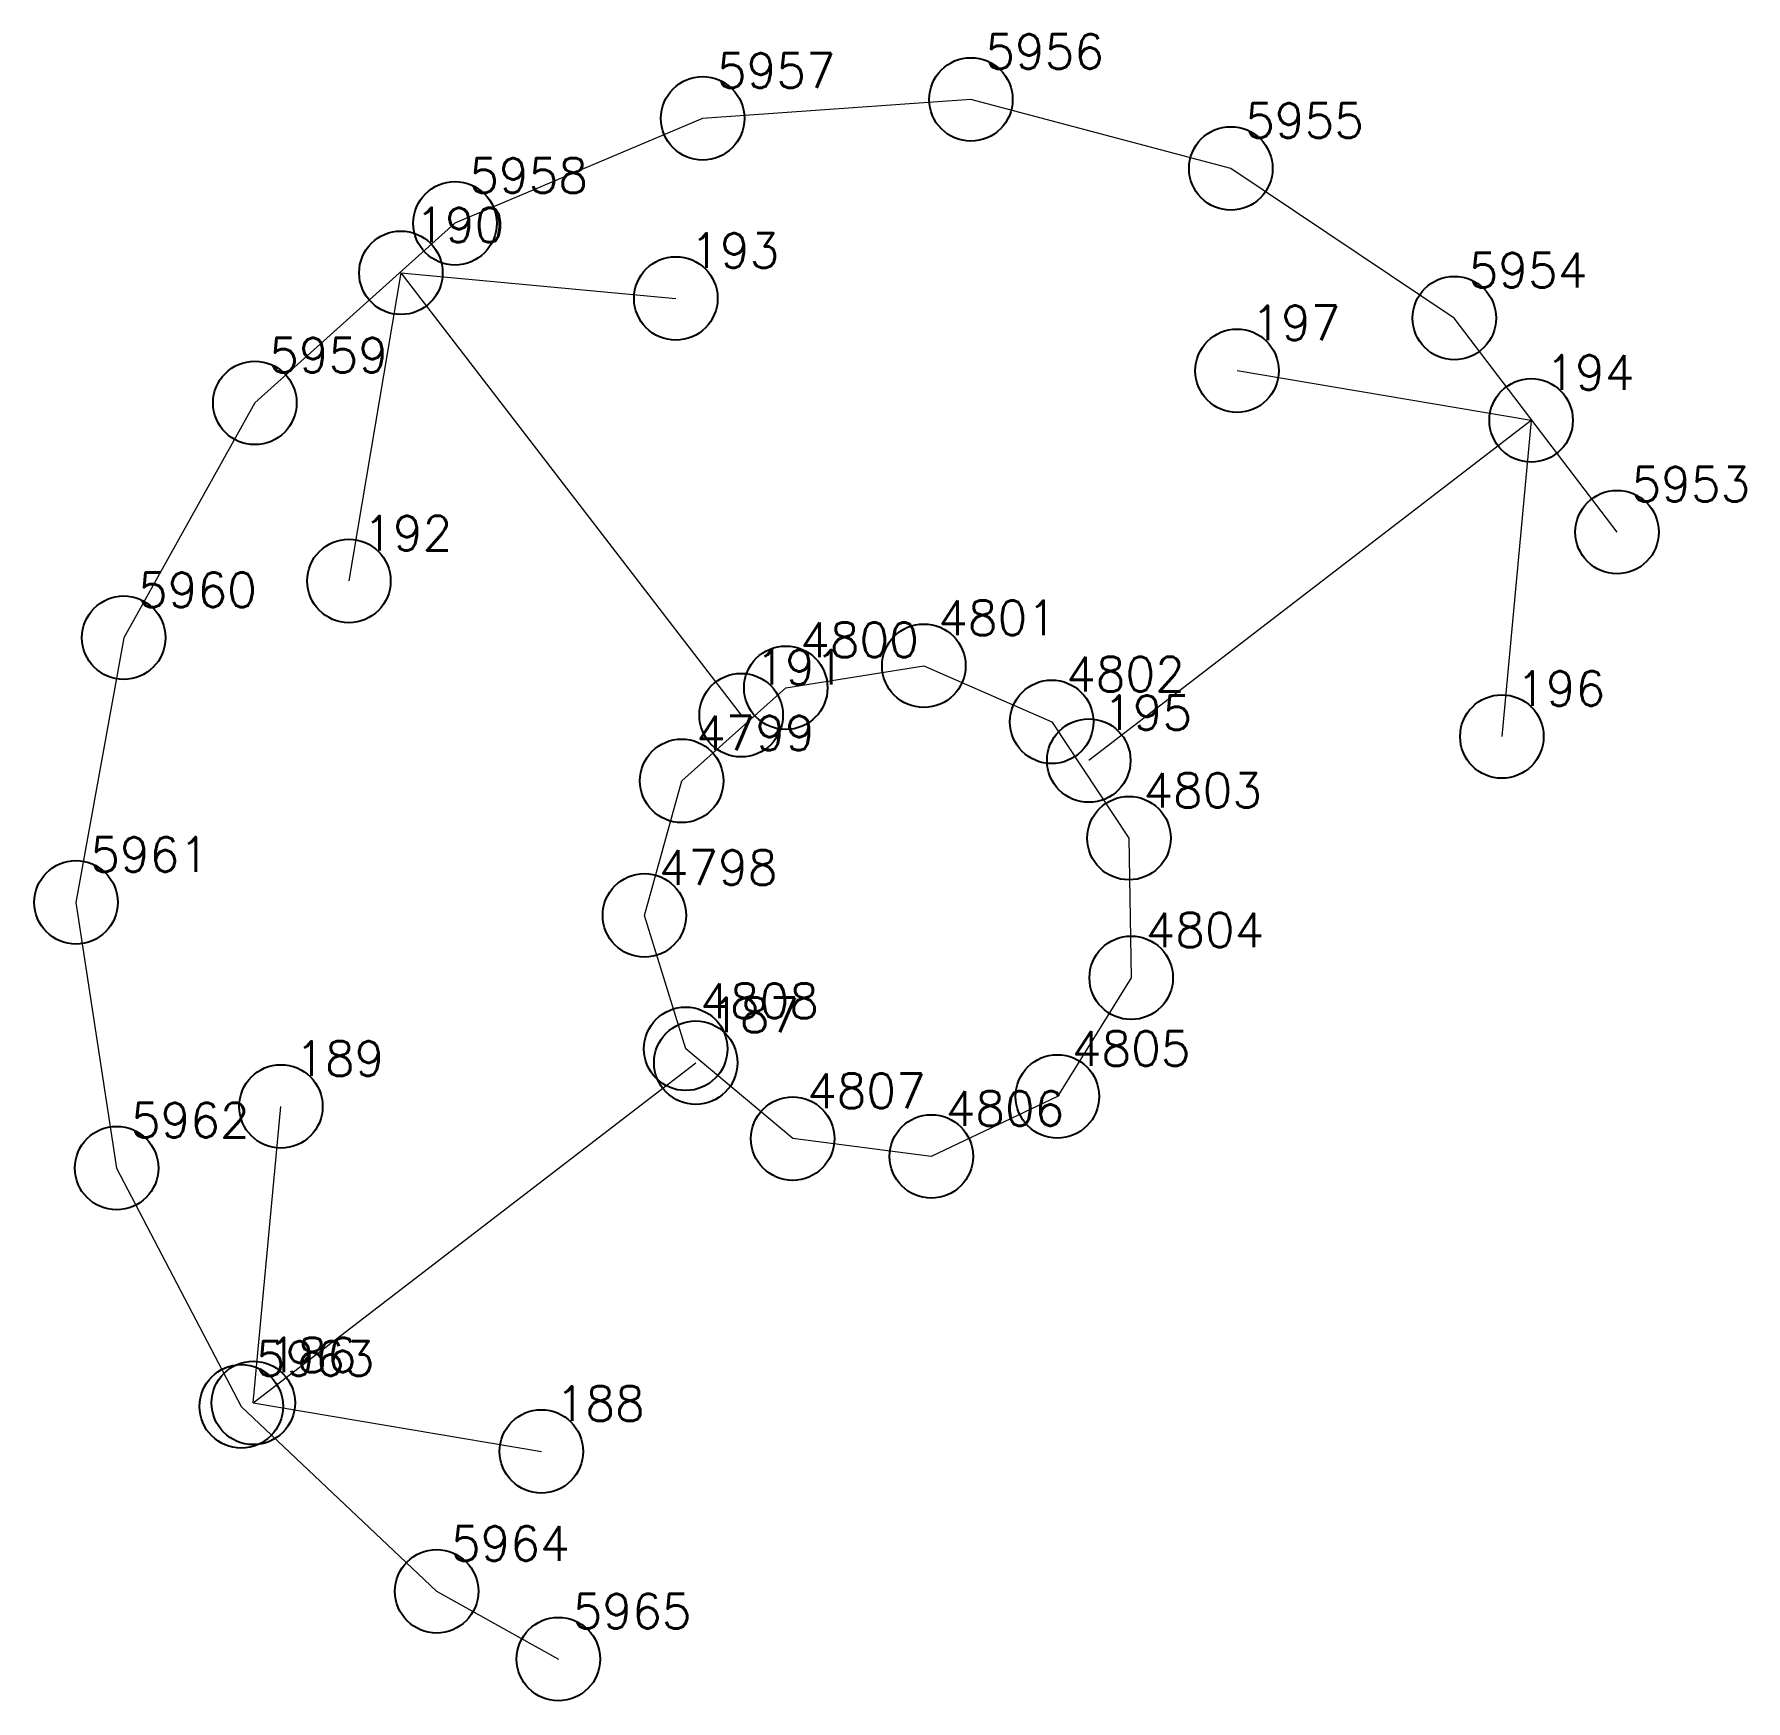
# Model space of a CAD drawing. Extents: x 1391501 to 1398271, y 354915 to 360782.
# Drawn here: x 1392202.28 to 1392217.65, y 356033.26 to 356048.23 of the extents above; entities that cross this region are included whole.
import ezdxf

# ---------------------------------------------------------------- set-up
doc = ezdxf.new("R2010")
doc.units = 0
doc.header["$PDMODE"] = 33
doc.header["$PDSIZE"] = 0.75
doc.layers.add('12 - ценные элементы визуального восприятия территории', color=7, linetype='Continuous')
doc.styles.get("Standard").update_dxf_attribs({"font": 'simplex.shx'})

msp = doc.modelspace()

# ---------------------------------------------------------------- texts
at = {"color": 7}
for s, p in [('4801', (1392210.399, 356042.834)), ('4800', (1392209.159, 356042.637)), ('4802', (1392211.548, 356042.33)), ('4799', (1392208.224, 356041.8)), ('4803', (1392212.242, 356041.285)), ('4798', (1392207.889, 356040.591)), ('4804', (1392212.262, 356040.03)), ('4808', (1392208.261, 356039.393)), ('4805', (1392211.599, 356038.965)), ('4807', (1392209.221, 356038.585)), ('4806', (1392210.466, 356038.426))]:
    msp.add_text(s, height=0.3111, dxfattribs=at).set_placement(p)
at = {"layer": '12 - ценные элементы визуального восприятия территории', "color": 7}
for s, p in [('5956', (1392210.822, 356047.924)), ('5957', (1392208.412, 356047.753)), ('5955', (1392213.157, 356047.303)), ('5958', (1392206.187, 356046.81)), ('190', (1392205.701, 356046.365)), ('193', (1392208.172, 356046.136)), ('5954', (1392215.165, 356045.959)), ('197', (1392213.213, 356045.485)), ('5959', (1392204.389, 356045.196)), ('194', (1392215.855, 356045.04)), ('5953', (1392216.628, 356044.036)), ('192', (1392205.234, 356043.596)), ('5960', (1392203.211, 356043.086)), ('191', (1392208.758, 356042.391)), ('196', (1392215.592, 356042.199)), ('195', (1392211.881, 356041.983)), ('5961', (1392202.782, 356040.709)), ('187', (1392208.35, 356039.267)), ('189', (1392204.623, 356038.874)), ('5962', (1392203.147, 356038.32)), ('5963', (1392204.268, 356036.179)), ('186', (1392204.375, 356036.211)), ('188', (1392206.963, 356035.774)), ('5964', (1392206.022, 356034.518)), ('5965', (1392207.116, 356033.909))]:
    msp.add_text(s, height=0.3111, dxfattribs=at).set_placement(p)

# ---------------------------------------------------------------- linework, layer by layer
for p in [(1392210.27, 356042.56), (1392209.03, 356042.362), (1392211.419, 356042.056), (1392208.095, 356041.526), (1392212.113, 356041.011), (1392207.76, 356040.317), (1392212.133, 356039.756), (1392208.131, 356039.118), (1392211.47, 356038.69), (1392209.092, 356038.311), (1392210.337, 356038.151)]:
    msp.add_point(p)
at = {"layer": '12 - ценные элементы визуального восприятия территории', "color": 7, "lineweight": 20}
for points in [[(1392216.498, 356043.761), (1392215.036, 356045.684), (1392213.028, 356047.029), (1392210.693, 356047.649), (1392208.283, 356047.479), (1392206.058, 356046.536), (1392204.26, 356044.922), (1392203.082, 356042.812), (1392202.653, 356040.434), (1392203.018, 356038.046), (1392204.138, 356035.905), (1392205.893, 356034.243), (1392206.987, 356033.634)], [(1392205.572, 356046.091), (1392205.105, 356043.322)], [(1392205.572, 356046.091), (1392208.629, 356042.116)], [(1392205.572, 356046.091), (1392208.042, 356045.861)], [(1392215.726, 356044.765), (1392213.084, 356045.211)], [(1392215.726, 356044.765), (1392211.752, 356041.708)], [(1392215.726, 356044.765), (1392215.463, 356041.924)], [(1392204.246, 356035.936), (1392208.221, 356038.993)], [(1392204.246, 356035.936), (1392204.494, 356038.6)], [(1392204.246, 356035.936), (1392206.834, 356035.5)]]:
    msp.add_lwpolyline(points, dxfattribs=at)
msp.add_lwpolyline([(1392207.76, 356040.317), (1392208.095, 356041.526), (1392209.03, 356042.362), (1392210.27, 356042.56), (1392211.419, 356042.056), (1392212.113, 356041.011), (1392212.133, 356039.756), (1392211.47, 356038.69), (1392210.337, 356038.151), (1392209.092, 356038.311), (1392208.131, 356039.118), (1392207.76, 356040.317)], close=True, dxfattribs=at)
at = {"layer": '12 - ценные элементы визуального восприятия территории'}
for p in [(1392210.693, 356047.649), (1392208.283, 356047.479), (1392213.028, 356047.029), (1392206.058, 356046.536), (1392205.572, 356046.091), (1392208.042, 356045.861), (1392215.036, 356045.684), (1392213.084, 356045.211), (1392204.26, 356044.922), (1392215.726, 356044.765), (1392216.498, 356043.761), (1392205.105, 356043.322), (1392203.082, 356042.812), (1392208.629, 356042.116), (1392215.463, 356041.924), (1392211.752, 356041.708), (1392202.653, 356040.434), (1392208.221, 356038.993), (1392204.494, 356038.6), (1392203.018, 356038.046), (1392204.138, 356035.905), (1392204.246, 356035.936), (1392206.834, 356035.5), (1392205.893, 356034.243), (1392206.987, 356033.634)]:
    msp.add_point(p, dxfattribs=at)

msp.set_redraw_order([(e.dxf.handle, doc.entitydb.next_handle()) for e in msp.query("TEXT MTEXT ATTDEF DIMENSION ARC_DIMENSION")])  # texts and dimensions are drawn at this point

doc.saveas('drawing.dxf')
